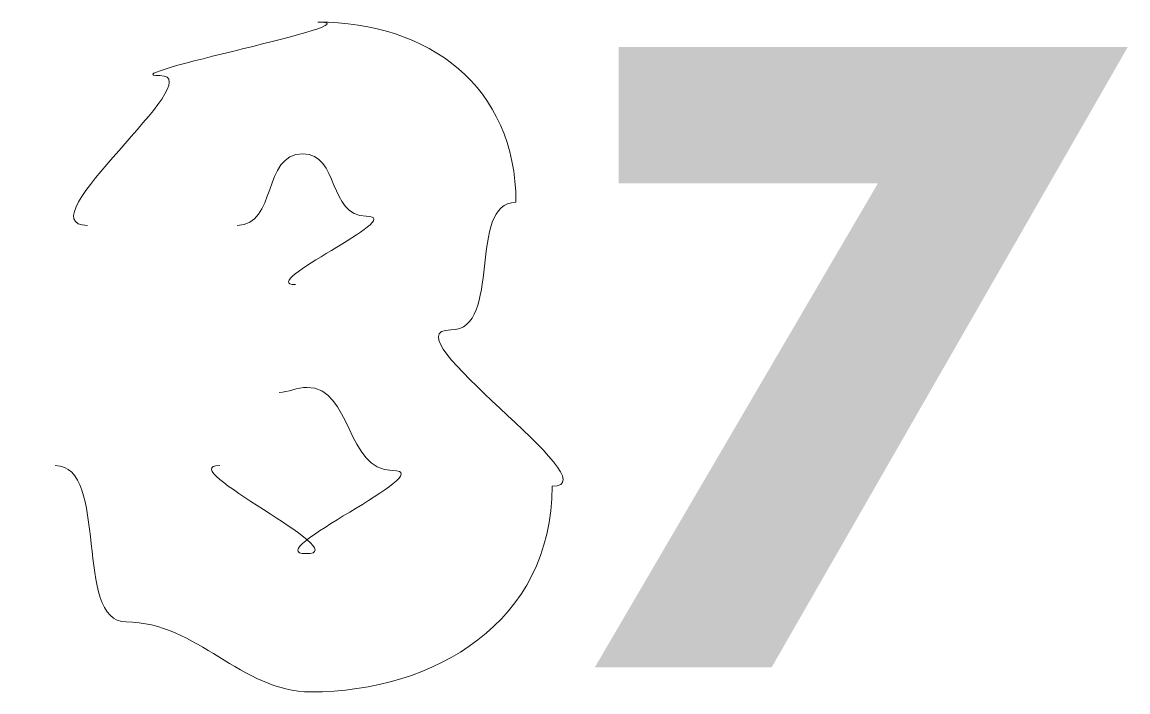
# Model space of a CAD drawing. Header units: metres. Extents: x -30.9 to 24.7, y -10.3 to 6.8.
# Drawn here: x 3.8 to 4.041, y -7.9077 to -7.7618 of the extents above; entities that cross this region are included whole.
import ezdxf

# ---------------------------------------------------------------- set-up
doc = ezdxf.new("R2010")
doc.units = ezdxf.units.M
doc.header["$MEASUREMENT"] = 0
doc.layers.add('PDF_Working_Num_Penna__7_Num_Penna__7', color=7, linetype='Continuous', lineweight=18)

msp = doc.modelspace()

# ---------------------------------------------------------------- hatches: boundary and pattern name
at = {"layer": 'PDF_Working_Num_Penna__7_Num_Penna__7', "linetype": 'Continuous', "lineweight": 18}
msp.add_hatch(color=7, dxfattribs=at).paths.add_polyline_path([(3.98652, -7.79691), (3.92484, -7.90233), (3.96339, -7.90233), (4.04102, -7.76715), (3.93004, -7.76715), (3.93004, -7.79691)])

# ---------------------------------------------------------------- linework, layer by layer
at = {"layer": 'PDF_Working_Num_Penna__7_Num_Penna__7', "color": 7, "linetype": 'Continuous', "lineweight": 18}
for points in [[(3.86442, -7.76177), (3.87822, -7.76177), (3.81845, -7.77342), (3.83, -7.77342)], [(3.90763, -7.80103), (3.90763, -7.77575), (3.88862, -7.76177), (3.86442, -7.76177)], [(3.83, -7.77342), (3.84156, -7.77342), (3.79999, -7.80605), (3.81422, -7.80605)], [(3.84685, -7.80605), (3.85564, -7.80605), (3.85223, -7.79046), (3.86119, -7.79046)], [(3.86119, -7.79046), (3.86909, -7.79046), (3.86675, -7.80408), (3.875, -7.80408)], [(3.89347, -7.82883), (3.90479, -7.82883), (3.89687, -7.80103), (3.90763, -7.80103)], [(3.875, -7.80408), (3.88433, -7.80408), (3.85062, -7.81896), (3.85958, -7.81896)], [(3.91552, -7.86289), (3.92932, -7.86289), (3.87864, -7.82883), (3.89347, -7.82883)], [(3.85599, -7.84245), (3.85804, -7.84245), (3.85994, -7.84136), (3.86209, -7.84136)], [(3.86209, -7.84136), (3.87195, -7.84136), (3.87053, -7.85948), (3.88074, -7.85948)], [(3.80722, -7.8584), (3.81906, -7.8584), (3.81111, -7.89247), (3.82264, -7.89247)], [(3.86191, -7.87759), (3.87302, -7.87759), (3.83233, -7.8584), (3.84309, -7.8584)], [(3.88074, -7.85948), (3.89168, -7.85948), (3.85115, -7.87759), (3.86191, -7.87759)], [(3.86298, -7.90771), (3.88988, -7.90771), (3.91552, -7.89247), (3.91552, -7.86289)], [(3.82264, -7.89247), (3.83823, -7.89247), (3.84757, -7.90771), (3.86298, -7.90771)]]:
    msp.add_open_spline(points, degree=3, dxfattribs=at)

doc.saveas('drawing.dxf')
